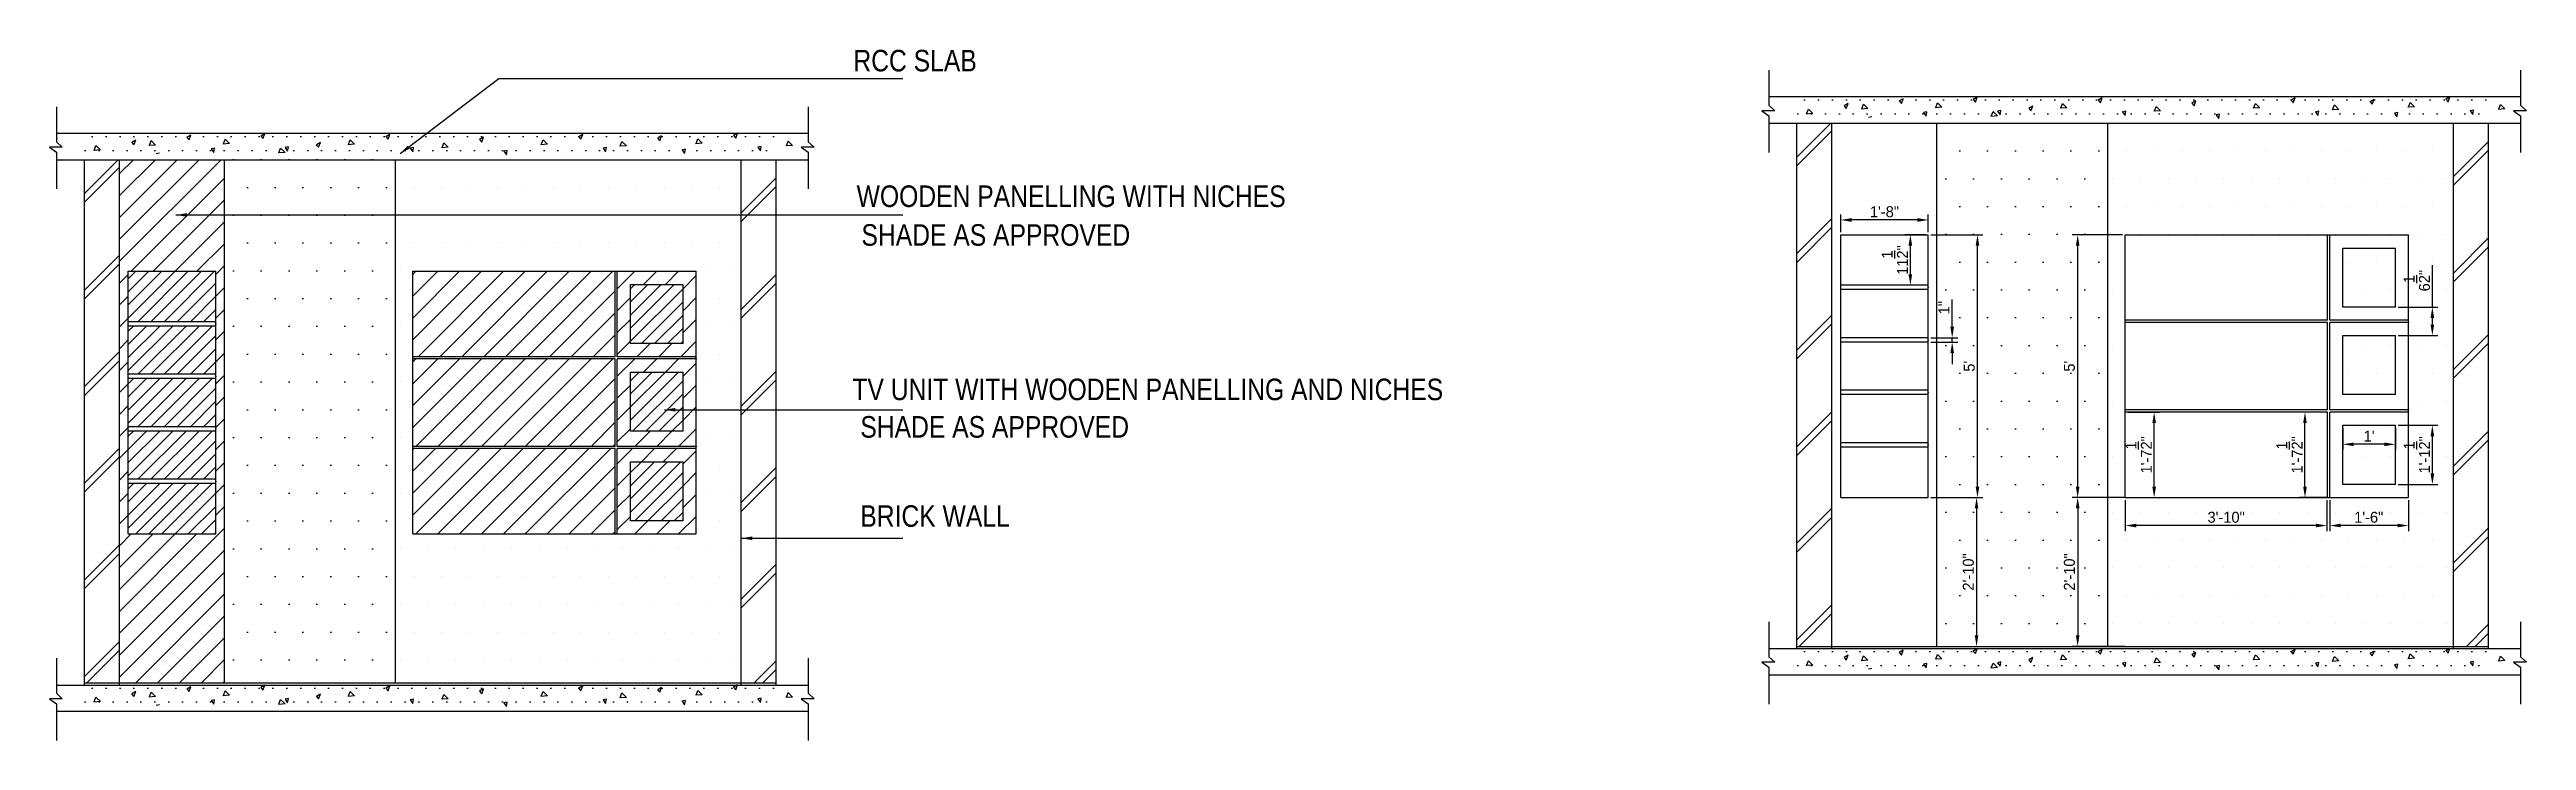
# Model space of a CAD drawing. Header units: millimetres. Extents: x 543 to 4497, y -1075 to 1315.
# Drawn here: x 3249 to 3815, y -617 to -460 of the extents above; entities that cross this region are included whole.
import ezdxf

# ---------------------------------------------------------------- set-up
doc = ezdxf.new("R2010")
doc.units = ezdxf.units.MM
doc.layers.add('TXT', color=7, linetype='Continuous', lineweight=25)
doc.styles.add('stylus BT', font='swissc.ttf')
doc.dimstyles.new('ISO-25', dxfattribs={"dimtxt": 2.5, "dimasz": 2.5, "dimexe": 1.25, "dimexo": 0.625, "dimtad": 1, "dimlunit": 4, "dimtxsty": 'Standard', "dimcen": 2.5, "dimadec": 0, "dimazin": 0, "dimtfac": 1, "dimtmove": 0, "dimatfit": 3, "dimfxl": 1, "dimarcsym": 0})
pattern_1 = [(45, (217.9866, -840.3016), (-2.5, 2.5), [])]

msp = doc.modelspace()

# ---------------------------------------------------------------- texts
at = {"layer": 'TXT', "style": 'stylus BT'}
for s, height, p in [('RCC SLAB', 4.9203, (3432.985, -464.561)), ('WOODEN PANELLING WITH NICHES', 4.92032, (3433.724, -495.535)), ('SHADE AS APPROVED', 4.92032, (3434.832, -504.385)), ('TV UNIT WITH WOODEN PANELLING AND NICHES', 4.92032, (3432.753, -539.666)), ('SHADE AS APPROVED', 4.92032, (3434.572, -548.227)), ('BRICK WALL', 4.9203, (3434.572, -568.59))]:
    msp.add_text(s, height=height, dxfattribs=at).set_placement(p)

# ---------------------------------------------------------------- blocks, each defined once
blk = doc.blocks.new('*D64')
at = {"color": 0, "lineweight": -2}
for p, q in [((3658.49, -501.28), (3658.49, -497.25)), ((3678.49, -501.28), (3678.49, -497.25)), ((3675.99, -498.5), (3660.99, -498.5))]:
    blk.add_line(p, q, dxfattribs=at)
for points in [[(3660.99, -498.08), (3660.99, -498.92), (3658.49, -498.5)], [(3675.99, -498.08), (3675.99, -498.92), (3678.49, -498.5)]]:
    blk.add_solid(points, dxfattribs=at)
at = {"layer": 'Defpoints', "color": 0, "lineweight": -2}
for p in [(3658.49, -498.5), (3658.49, -501.91), (3678.49, -501.91)]:
    blk.add_point(p, dxfattribs=at)
at = {"color": 0, "lineweight": -2, "insert": (3668.49, -496.63), "char_height": 2.5, "attachment_point": 5}
blk.add_mtext('1\'-8"', dxfattribs=at)
blk = doc.blocks.new('*D65')
at = {"color": 0, "lineweight": -2}
for p, q in [((3677.86, -501.91), (3673.15, -501.91)), ((3674.4, -510.91), (3674.4, -504.41)), ((3677.86, -513.41), (3673.15, -513.41))]:
    blk.add_line(p, q, dxfattribs=at)
for points in [[(3673.99, -504.41), (3674.82, -504.41), (3674.4, -501.91)], [(3673.99, -510.91), (3674.82, -510.91), (3674.4, -513.41)]]:
    blk.add_solid(points, dxfattribs=at)
at = {"layer": 'Defpoints', "color": 0, "lineweight": -2}
for p in [(3674.4, -501.91), (3678.49, -501.91), (3678.49, -513.41)]:
    blk.add_point(p, dxfattribs=at)
at = {"color": 0, "lineweight": -2, "insert": (3670.86, -507.66), "char_height": 2.5, "attachment_point": 5, "rotation": 90}
blk.add_mtext('11{\\H1.000000x;\\S1/2;}"', dxfattribs=at)
blk = doc.blocks.new('*D66')
at = {"color": 0, "lineweight": -2}
for p, q in [((3683.96, -522.91), (3683.96, -516.66)), ((3679.11, -525.41), (3685.21, -525.41)), ((3683.96, -526.41), (3683.96, -525.41)), ((3679.11, -526.41), (3685.21, -526.41)), ((3683.96, -528.91), (3683.96, -531.41))]:
    blk.add_line(p, q, dxfattribs=at)
for points in [[(3683.54, -522.91), (3684.38, -522.91), (3683.96, -525.41)], [(3683.54, -528.91), (3684.38, -528.91), (3683.96, -526.41)]]:
    blk.add_solid(points, dxfattribs=at)
at = {"layer": 'Defpoints', "color": 0, "lineweight": -2}
for p in [(3678.49, -525.41), (3683.96, -525.41), (3678.49, -526.41)]:
    blk.add_point(p, dxfattribs=at)
at = {"color": 0, "lineweight": -2, "insert": (3682.08, -518.53), "char_height": 2.5, "attachment_point": 5, "rotation": 90}
blk.add_mtext('1"', dxfattribs=at)
blk = doc.blocks.new('*D67')
at = {"color": 0, "lineweight": -2}
for p, q in [((3679.11, -501.91), (3690.98, -501.91)), ((3689.73, -559.41), (3689.73, -504.41)), ((3679.11, -561.91), (3690.98, -561.91))]:
    blk.add_line(p, q, dxfattribs=at)
for points in [[(3689.32, -504.41), (3690.15, -504.41), (3689.73, -501.91)], [(3689.32, -559.41), (3690.15, -559.41), (3689.73, -561.91)]]:
    blk.add_solid(points, dxfattribs=at)
at = {"layer": 'Defpoints', "color": 0, "lineweight": -2}
for p in [(3678.49, -501.91), (3689.73, -501.91), (3678.49, -561.91)]:
    blk.add_point(p, dxfattribs=at)
at = {"color": 0, "lineweight": -2, "insert": (3687.86, -531.91), "char_height": 2.5, "attachment_point": 5, "rotation": 90}
blk.add_mtext("5'", dxfattribs=at)
blk = doc.blocks.new('*D68')
at = {"color": 0, "lineweight": -2}
for p, q in [((3679.11, -561.91), (3690.78, -561.91)), ((3689.53, -564.41), (3689.53, -593.41)), ((3679.11, -595.91), (3690.78, -595.91))]:
    blk.add_line(p, q, dxfattribs=at)
for points in [[(3689.11, -564.41), (3689.94, -564.41), (3689.53, -561.91)], [(3689.11, -593.41), (3689.94, -593.41), (3689.53, -595.91)]]:
    blk.add_solid(points, dxfattribs=at)
at = {"layer": 'Defpoints', "color": 0, "lineweight": -2}
for p in [(3678.49, -561.91), (3678.49, -595.91), (3689.53, -595.91)]:
    blk.add_point(p, dxfattribs=at)
at = {"color": 0, "lineweight": -2, "insert": (3687.65, -578.91), "char_height": 2.5, "attachment_point": 5, "rotation": 90}
blk.add_mtext('2\'-10"', dxfattribs=at)
blk = doc.blocks.new('*D69')
at = {"color": 0, "lineweight": -2}
for p, q in [((3724.11, -542.41), (3731.34, -542.41)), ((3730.09, -559.41), (3730.09, -544.91)), ((3724.11, -561.91), (3731.34, -561.91))]:
    blk.add_line(p, q, dxfattribs=at)
for points in [[(3729.67, -544.91), (3730.51, -544.91), (3730.09, -542.41)], [(3729.67, -559.41), (3730.51, -559.41), (3730.09, -561.91)]]:
    blk.add_solid(points, dxfattribs=at)
at = {"layer": 'Defpoints', "color": 0, "lineweight": -2}
for p in [(3723.49, -542.41), (3730.09, -542.41), (3723.49, -561.91)]:
    blk.add_point(p, dxfattribs=at)
at = {"color": 0, "lineweight": -2, "insert": (3726.55, -552.16), "char_height": 2.5, "attachment_point": 5, "rotation": 90}
blk.add_mtext('1\'-7{\\H1.000000x;\\S1/2;}"', dxfattribs=at)
blk = doc.blocks.new('*D70')
at = {"color": 0, "lineweight": -2}
for p, q in [((3773.19, -546.03), (3773.19, -551)), ((3785.19, -546.03), (3785.19, -551)), ((3782.69, -549.75), (3775.69, -549.75))]:
    blk.add_line(p, q, dxfattribs=at)
for points in [[(3775.69, -549.34), (3775.69, -550.17), (3773.19, -549.75)], [(3782.69, -549.34), (3782.69, -550.17), (3785.19, -549.75)]]:
    blk.add_solid(points, dxfattribs=at)
at = {"layer": 'Defpoints', "color": 0, "lineweight": -2}
for p in [(3773.19, -545.41), (3785.19, -545.41), (3773.19, -549.75)]:
    blk.add_point(p, dxfattribs=at)
at = {"color": 0, "lineweight": -2, "insert": (3779.19, -547.88), "char_height": 2.5, "attachment_point": 5}
blk.add_mtext("1'", dxfattribs=at)
blk = doc.blocks.new('*D71')
at = {"color": 0, "lineweight": -2}
for p, q in [((3785.81, -545.41), (3794.88, -545.41)), ((3793.63, -556.41), (3793.63, -547.91)), ((3785.81, -558.91), (3794.88, -558.91))]:
    blk.add_line(p, q, dxfattribs=at)
for points in [[(3793.22, -547.91), (3794.05, -547.91), (3793.63, -545.41)], [(3793.22, -556.41), (3794.05, -556.41), (3793.63, -558.91)]]:
    blk.add_solid(points, dxfattribs=at)
at = {"layer": 'Defpoints', "color": 0, "lineweight": -2}
for p in [(3785.19, -545.41), (3793.63, -545.41), (3785.19, -558.91)]:
    blk.add_point(p, dxfattribs=at)
at = {"color": 0, "lineweight": -2, "insert": (3790.09, -552.16), "char_height": 2.5, "attachment_point": 5, "rotation": 90}
blk.add_mtext('1\'-1{\\H1.000000x;\\S1/2;}"', dxfattribs=at)
blk = doc.blocks.new('*D72')
at = {"color": 0, "lineweight": -2}
for p, q in [((3722.86, -501.91), (3711.37, -501.91)), ((3712.62, -559.41), (3712.62, -504.41)), ((3722.86, -561.91), (3711.37, -561.91))]:
    blk.add_line(p, q, dxfattribs=at)
for points in [[(3712.2, -504.41), (3713.04, -504.41), (3712.62, -501.91)], [(3712.2, -559.41), (3713.04, -559.41), (3712.62, -561.91)]]:
    blk.add_solid(points, dxfattribs=at)
at = {"layer": 'Defpoints', "color": 0, "lineweight": -2}
for p in [(3712.62, -501.91), (3723.49, -501.91), (3723.49, -561.91)]:
    blk.add_point(p, dxfattribs=at)
at = {"color": 0, "lineweight": -2, "insert": (3710.74, -531.91), "char_height": 2.5, "attachment_point": 5, "rotation": 90}
blk.add_mtext("5'", dxfattribs=at)
blk = doc.blocks.new('*D73')
at = {"color": 0, "lineweight": -2}
for p, q in [((3723.49, -561.91), (3711.37, -561.91)), ((3712.62, -564.41), (3712.62, -593.41)), ((3723.49, -595.91), (3711.37, -595.91))]:
    blk.add_line(p, q, dxfattribs=at)
for points in [[(3712.2, -564.41), (3713.04, -564.41), (3712.62, -561.91)], [(3712.2, -593.41), (3713.04, -593.41), (3712.62, -595.91)]]:
    blk.add_solid(points, dxfattribs=at)
at = {"layer": 'Defpoints', "color": 0, "lineweight": -2}
for p in [(3724.11, -561.91), (3712.62, -595.91), (3724.11, -595.91)]:
    blk.add_point(p, dxfattribs=at)
at = {"color": 0, "lineweight": -2, "insert": (3710.74, -578.91), "char_height": 2.5, "attachment_point": 5, "rotation": 90}
blk.add_mtext('2\'-10"', dxfattribs=at)
blk = doc.blocks.new('*D74')
at = {"color": 0, "lineweight": -2}
for p, q in [((3769.56, -542.41), (3763.29, -542.41)), ((3764.54, -559.41), (3764.54, -544.91)), ((3769.56, -561.91), (3763.29, -561.91))]:
    blk.add_line(p, q, dxfattribs=at)
for points in [[(3764.12, -544.91), (3764.96, -544.91), (3764.54, -542.41)], [(3764.12, -559.41), (3764.96, -559.41), (3764.54, -561.91)]]:
    blk.add_solid(points, dxfattribs=at)
at = {"layer": 'Defpoints', "color": 0, "lineweight": -2}
for p in [(3764.54, -542.41), (3770.19, -542.41), (3770.19, -561.91)]:
    blk.add_point(p, dxfattribs=at)
at = {"color": 0, "lineweight": -2, "insert": (3761, -552.16), "char_height": 2.5, "attachment_point": 5, "rotation": 90}
blk.add_mtext('1\'-7{\\H1.000000x;\\S1/2;}"', dxfattribs=at)
blk = doc.blocks.new('*D75')
at = {"color": 0, "lineweight": -2}
for p, q in [((3793.63, -518.41), (3793.63, -508.82)), ((3785.81, -518.41), (3794.88, -518.41)), ((3785.81, -524.91), (3794.88, -524.91)), ((3793.63, -522.41), (3793.63, -520.91))]:
    blk.add_line(p, q, dxfattribs=at)
for points in [[(3793.22, -520.91), (3794.05, -520.91), (3793.63, -518.41)], [(3793.22, -522.41), (3794.05, -522.41), (3793.63, -524.91)]]:
    blk.add_solid(points, dxfattribs=at)
at = {"layer": 'Defpoints', "color": 0, "lineweight": -2}
for p in [(3785.19, -518.41), (3793.63, -518.41), (3785.19, -524.91)]:
    blk.add_point(p, dxfattribs=at)
at = {"color": 0, "lineweight": -2, "insert": (3790.09, -512.36), "char_height": 2.5, "attachment_point": 5, "rotation": 90}
blk.add_mtext('6{\\H1.000000x;\\S1/2;}"', dxfattribs=at)
blk = doc.blocks.new('*D76')
at = {"color": 0, "lineweight": -2}
for p, q in [((3770.19, -562.53), (3770.19, -569.56)), ((3788.19, -562.53), (3788.19, -569.56)), ((3785.69, -568.31), (3772.69, -568.31))]:
    blk.add_line(p, q, dxfattribs=at)
for points in [[(3772.69, -567.89), (3772.69, -568.72), (3770.19, -568.31)], [(3785.69, -567.89), (3785.69, -568.72), (3788.19, -568.31)]]:
    blk.add_solid(points, dxfattribs=at)
at = {"layer": 'Defpoints', "color": 0, "lineweight": -2}
for p in [(3770.19, -561.91), (3788.19, -561.91), (3770.19, -568.31)]:
    blk.add_point(p, dxfattribs=at)
at = {"color": 0, "lineweight": -2, "insert": (3779.1, -566.43), "char_height": 2.5, "attachment_point": 5}
blk.add_mtext('1\'-6"', dxfattribs=at)
blk = doc.blocks.new('*D77')
at = {"color": 0, "lineweight": -2}
for p, q in [((3723.49, -562.53), (3723.49, -569.56)), ((3769.56, -562.53), (3769.56, -569.56)), ((3767.06, -568.31), (3725.99, -568.31))]:
    blk.add_line(p, q, dxfattribs=at)
for points in [[(3725.99, -567.89), (3725.99, -568.72), (3723.49, -568.31)], [(3767.06, -567.89), (3767.06, -568.72), (3769.56, -568.31)]]:
    blk.add_solid(points, dxfattribs=at)
at = {"layer": 'Defpoints', "color": 0, "lineweight": -2}
for p in [(3723.49, -561.91), (3769.56, -561.91), (3723.49, -568.31)]:
    blk.add_point(p, dxfattribs=at)
at = {"color": 0, "lineweight": -2, "insert": (3746.53, -566.43), "char_height": 2.5, "attachment_point": 5}
blk.add_mtext('3\'-10"', dxfattribs=at)

# ---------------------------------------------------------------- dimensions: what is measured, and where the dimension line sits
at = {"lineweight": -2}
for base, p1, p2, picture, middle in [((3658.489, -498.5), (3678.489, -501.906), (3658.489, -501.906), '*D64', (3668.489, -496.625)), ((3773.189, -549.753), (3785.189, -545.406), (3773.189, -545.406), '*D70', (3779.189, -547.878)), ((3723.488730373, -568.306265164), (3769.563730373, -561.906071871), (3723.488730373, -561.906071871), '*D77', (3746.526230373, -566.431265164))]:
    dim = msp.add_linear_dim(base=base, p1=p1, p2=p2, dimstyle='ISO-25', dxfattribs=at)
    dim.commit()
    dim.dimension.update_dxf_attribs({"geometry": picture, "text_midpoint": middle})
for base, p1, p2, picture, middle in [((3674.403, -501.906), (3678.489, -513.406), (3678.489, -501.906), '*D65', (3670.862, -507.656)), ((3689.735, -501.906), (3678.489, -561.906), (3678.489, -501.906), '*D67', (3687.86, -531.906)), ((3712.619, -501.906), (3723.489, -561.906), (3723.489, -501.906), '*D72', (3710.744, -531.906)), ((3793.633, -518.406), (3785.189, -524.906), (3785.189, -518.406), '*D75', (3790.091, -512.364)), ((3683.959, -525.406), (3678.489, -526.406), (3678.489, -525.406), '*D66', (3682.084, -518.531)), ((3730.092, -542.406), (3723.489, -561.906), (3723.489, -542.406), '*D69', (3726.55, -552.156)), ((3764.54, -542.406), (3770.189, -561.906), (3770.189, -542.406), '*D74', (3760.999, -552.156)), ((3793.633, -545.406), (3785.189, -558.906), (3785.189, -545.406), '*D71', (3790.091, -552.156)), ((3689.526, -595.906), (3678.489, -561.906), (3678.489, -595.906), '*D68', (3687.651, -578.906)), ((3712.619, -595.906), (3724.114, -561.906), (3724.114, -595.906), '*D73', (3710.744, -578.906))]:
    dim = msp.add_linear_dim(base=base, p1=p1, p2=p2, angle=90, dimstyle='ISO-25', dxfattribs=at)
    dim.commit()
    dim.dimension.update_dxf_attribs({"geometry": picture, "text_midpoint": middle})
dim = msp.add_linear_dim(base=(3770.189, -568.306), p1=(3788.189, -561.906), p2=(3770.189, -561.906), dimstyle='ISO-25', dxfattribs=at)
dim.commit()
dim.dimension.update_dxf_attribs({"geometry": '*D76', "text_midpoint": (3779.098, -568.306), "dimtype": 160})

# ---------------------------------------------------------------- hatches: boundary and pattern name
at = {"lineweight": -2}
h = msp.add_hatch(dxfattribs=at)
h.set_pattern_fill('DOTS', color=256, scale=2, style=0)
h.set_pattern_definition([(0, (391.1214, 8.3294), (1.5875, 3.175), [0, -3.175])])
h.paths.add_polyline_path([(3806.489, -470.406), (3797.64, -470.406), (3797.23, -471.485), (3796.741, -470.911), (3797.604, -470.406), (3648.489, -470.406), (3648.489, -476.406), (3806.489, -476.406)])
h.paths.add_polyline_path([(3738.714, -471.827), (3739.624, -471.295), (3739.204, -472.401)], flags=16)
h.paths.add_polyline_path([(3731.558, -473.558), (3730.143, -473.67), (3730.555, -472.557)], flags=16)
h.paths.add_polyline_path([(3745.038, -474.304), (3744.837, -475.287), (3744.272, -474.457)], flags=16)
h.paths.add_polyline_path([(3723.643, -473.625), (3723.442, -474.608), (3722.877, -473.778)], flags=16)
h.paths.add_polyline_path([(3752.802, -472.992), (3753.215, -471.879), (3754.217, -472.88)], flags=16)
h.paths.add_polyline_path([(3718.229, -470.616), (3717.809, -471.721), (3717.319, -471.148)], flags=16)
h.paths.add_polyline_path([(3761.374, -471.149), (3762.284, -470.617), (3761.863, -471.723)], flags=16)
h.paths.add_polyline_path([(3710.163, -472.879), (3708.748, -472.99), (3709.16, -471.878)], flags=16)
h.paths.add_polyline_path([(3767.698, -473.626), (3767.497, -474.609), (3766.931, -473.779)], flags=16)
h.paths.add_polyline_path([(3702.361, -472.472), (3701.94, -473.578), (3701.451, -473.004)], flags=16)
h.paths.add_polyline_path([(3770.831, -473.342), (3771.244, -472.229), (3772.246, -473.23)], flags=16)
h.paths.add_polyline_path([(3695.085, -473.479), (3694.884, -474.462), (3694.318, -473.632)], flags=16)
h.paths.add_polyline_path([(3694.294, -474.735), (3692.879, -474.846), (3693.292, -473.734)], flags=16)
h.paths.add_polyline_path([(3779.403, -471.499), (3780.313, -470.967), (3779.892, -472.073)], flags=16)
h.paths.add_polyline_path([(3689.671, -470.47), (3689.25, -471.575), (3688.761, -471.002)], flags=16)
h.paths.add_polyline_path([(3785.726, -473.976), (3785.525, -474.96), (3784.96, -474.129)], flags=16)
h.paths.add_polyline_path([(3788.169, -472.753), (3788.582, -471.641), (3789.584, -472.642)], flags=16)
h.paths.add_polyline_path([(3681.604, -472.733), (3680.189, -472.844), (3680.602, -471.732)], flags=16)
h.paths.add_polyline_path([(3678.192, -473.802), (3677.991, -474.785), (3677.426, -473.955)], flags=16)
h.paths.add_polyline_path([(3672.778, -470.793), (3672.358, -471.899), (3671.868, -471.325)], flags=16)
h.paths.add_polyline_path([(3803.064, -473.388), (3802.864, -474.371), (3802.298, -473.541)], flags=16)
h.paths.add_polyline_path([(3664.712, -473.056), (3663.297, -473.167), (3663.709, -472.055)], flags=16)
h.paths.add_polyline_path([(3660.18, -471.923), (3659.759, -473.029), (3659.27, -472.455)], flags=16)
h.paths.add_polyline_path([(3652.113, -474.186), (3650.698, -474.298), (3651.111, -473.185)], flags=16)
h = msp.add_hatch()
h.set_pattern_fill('DOTS', color=256, scale=4, style=0)
h.set_pattern_definition([(0, (609.108, -831.972), (3.175, 6.35), [0, -6.35])])
h.paths.add_polyline_path([(3719.489, -470.406), (3680.489, -470.406), (3680.489, -595.906), (3719.489, -595.906)])
h = msp.add_hatch(dxfattribs=at)
h.set_pattern_fill('DOTS', color=256, scale=2, style=0)
h.paths.add_polyline_path([(3415.367, -478.735), (3406.519, -478.735), (3406.109, -479.814), (3405.619, -479.24), (3406.483, -478.735), (3257.367, -478.735), (3257.367, -484.735), (3415.367, -484.735)])
h.paths.add_polyline_path([(3347.593, -480.156), (3348.503, -479.624), (3348.082, -480.73)], flags=16)
h.paths.add_polyline_path([(3340.436, -481.887), (3339.021, -481.999), (3339.434, -480.886)], flags=16)
h.paths.add_polyline_path([(3353.917, -482.634), (3353.716, -483.617), (3353.15, -482.787)], flags=16)
h.paths.add_polyline_path([(3332.522, -481.954), (3332.321, -482.937), (3331.755, -482.107)], flags=16)
h.paths.add_polyline_path([(3361.681, -481.321), (3362.094, -480.208), (3363.096, -481.209)], flags=16)
h.paths.add_polyline_path([(3327.108, -478.945), (3326.687, -480.051), (3326.198, -479.477)], flags=16)
h.paths.add_polyline_path([(3370.252, -479.478), (3371.162, -478.946), (3370.742, -480.052)], flags=16)
h.paths.add_polyline_path([(3319.041, -481.208), (3317.626, -481.32), (3318.039, -480.207)], flags=16)
h.paths.add_polyline_path([(3376.576, -481.955), (3376.375, -482.939), (3375.81, -482.109)], flags=16)
h.paths.add_polyline_path([(3311.239, -480.801), (3310.819, -481.907), (3310.329, -481.333)], flags=16)
h.paths.add_polyline_path([(3379.71, -481.671), (3380.122, -480.559), (3381.125, -481.56)], flags=16)
h.paths.add_polyline_path([(3303.963, -481.808), (3303.762, -482.791), (3303.197, -481.961)], flags=16)
h.paths.add_polyline_path([(3303.173, -483.064), (3301.758, -483.176), (3302.17, -482.063)], flags=16)
h.paths.add_polyline_path([(3388.281, -479.829), (3389.191, -479.297), (3388.771, -480.402)], flags=16)
h.paths.add_polyline_path([(3298.55, -478.799), (3298.129, -479.905), (3297.64, -479.331)], flags=16)
h.paths.add_polyline_path([(3394.605, -482.306), (3394.404, -483.289), (3393.839, -482.459)], flags=16)
h.paths.add_polyline_path([(3397.048, -481.083), (3397.461, -479.97), (3398.463, -480.971)], flags=16)
h.paths.add_polyline_path([(3290.483, -481.062), (3289.068, -481.173), (3289.481, -480.061)], flags=16)
h.paths.add_polyline_path([(3287.071, -482.131), (3286.87, -483.115), (3286.304, -482.284)], flags=16)
h.paths.add_polyline_path([(3281.657, -479.122), (3281.236, -480.228), (3280.747, -479.654)], flags=16)
h.paths.add_polyline_path([(3411.943, -481.717), (3411.742, -482.701), (3411.177, -481.87)], flags=16)
h.paths.add_polyline_path([(3273.59, -481.385), (3272.175, -481.497), (3272.588, -480.384)], flags=16)
h.paths.add_polyline_path([(3269.058, -480.253), (3268.638, -481.358), (3268.148, -480.785)], flags=16)
h.paths.add_polyline_path([(3260.992, -482.516), (3259.577, -482.627), (3259.989, -481.515)], flags=16)
h = msp.add_hatch()
h.set_pattern_fill('DOTS', color=256, scale=4, style=0)
h.set_pattern_definition([(0, (217.9866, -840.3016), (3.175, 6.35), [0, -6.35])])
h.paths.add_polyline_path([(3328.367, -478.735), (3289.367, -478.735), (3289.367, -604.235), (3328.367, -604.235)])
h = msp.add_hatch()
h.set_pattern_fill('JIS_WOOD', color=256, scale=5, style=0)
h.set_pattern_definition(pattern_1)
h.paths.add_polyline_path([(3267.367, -570.235), (3267.367, -510.235), (3287.367, -510.235), (3287.367, -570.235)], flags=16)
h.paths.add_polyline_path([(3289.367, -484.735), (3265.367, -484.735), (3265.367, -604.235), (3289.367, -604.235)])
h = msp.add_hatch()
h.set_pattern_fill('JIS_WOOD', color=256, scale=3, style=0)
h.set_pattern_definition([(45, (217.9866, -840.3016), (-1.5, 1.5), [])])
h.paths.add_polyline_path([(3394.067, -553.735), (3382.067, -553.735), (3382.067, -567.235), (3394.067, -567.235)])
h.paths.add_polyline_path([(3394.067, -533.235), (3382.067, -533.235), (3382.067, -546.735), (3394.067, -546.735)])
h.paths.add_polyline_path([(3394.067, -513.235), (3382.067, -513.235), (3382.067, -526.735), (3394.067, -526.735)])
h.paths.add_polyline_path([(3287.367, -558.735), (3267.367, -558.735), (3267.367, -570.235), (3287.367, -570.235)])
h.paths.add_polyline_path([(3287.367, -546.735), (3267.367, -546.735), (3267.367, -557.735), (3287.367, -557.735)])
h.paths.add_polyline_path([(3287.367, -534.735), (3267.367, -534.735), (3267.367, -545.735), (3287.367, -545.735)])
h.paths.add_polyline_path([(3287.367, -522.735), (3267.367, -522.735), (3267.367, -533.735), (3287.367, -533.735)])
h.paths.add_polyline_path([(3287.367, -510.235), (3267.367, -510.235), (3267.367, -521.735), (3287.367, -521.735)])
h = msp.add_hatch()
h.set_pattern_fill('JIS_WOOD', color=256, scale=5, style=0)
h.set_pattern_definition(pattern_1)
h.paths.add_polyline_path([(3332.367, -550.735), (3332.367, -570.235), (3378.567, -570.235), (3378.567, -550.735)])
h.paths.add_polyline_path([(3378.567, -550.235), (3378.567, -530.235), (3332.367, -530.235), (3332.367, -550.235)])
h.paths.add_polyline_path([(3332.367, -510.235), (3332.367, -529.735), (3378.567, -529.735), (3378.567, -510.235)])
h.paths.add_polyline_path([(3379.067, -550.235), (3397.067, -550.235), (3397.067, -530.235), (3379.067, -530.235)])
h.paths.add_polyline_path([(3382.067, -546.735), (3394.067, -546.735), (3394.067, -533.235), (3382.067, -533.235)], flags=16)
h.paths.add_polyline_path([(3379.067, -570.235), (3397.067, -570.235), (3397.067, -550.735), (3379.067, -550.735)])
h.paths.add_polyline_path([(3382.067, -553.735), (3394.067, -553.735), (3394.067, -567.235), (3382.067, -567.235)], flags=16)
h.paths.add_polyline_path([(3397.067, -529.735), (3397.067, -510.235), (3379.067, -510.235), (3379.067, -529.735)])
h.paths.add_polyline_path([(3382.067, -526.735), (3382.067, -513.235), (3394.067, -513.235), (3394.067, -526.735)], flags=16)
h = msp.add_hatch(dxfattribs=at)
h.set_pattern_fill('DOTS', color=256, scale=2, style=0)
h.set_pattern_definition([(0, (391.1214, -117.6706), (1.5875, 3.175), [0, -3.175])])
h.paths.add_polyline_path([(3806.489, -596.406), (3797.64, -596.406), (3797.23, -597.485), (3796.741, -596.911), (3797.604, -596.406), (3648.489, -596.406), (3648.489, -602.406), (3806.489, -602.406)])
h.paths.add_polyline_path([(3738.714, -597.827), (3739.624, -597.295), (3739.204, -598.401)], flags=16)
h.paths.add_polyline_path([(3731.558, -599.558), (3730.143, -599.67), (3730.555, -598.557)], flags=16)
h.paths.add_polyline_path([(3745.038, -600.304), (3744.837, -601.287), (3744.272, -600.457)], flags=16)
h.paths.add_polyline_path([(3723.643, -599.625), (3723.442, -600.608), (3722.877, -599.778)], flags=16)
h.paths.add_polyline_path([(3752.802, -598.992), (3753.215, -597.879), (3754.217, -598.88)], flags=16)
h.paths.add_polyline_path([(3718.229, -596.616), (3717.809, -597.721), (3717.319, -597.148)], flags=16)
h.paths.add_polyline_path([(3761.374, -597.149), (3762.284, -596.617), (3761.863, -597.723)], flags=16)
h.paths.add_polyline_path([(3710.163, -598.879), (3708.748, -598.99), (3709.16, -597.878)], flags=16)
h.paths.add_polyline_path([(3767.698, -599.626), (3767.497, -600.609), (3766.931, -599.779)], flags=16)
h.paths.add_polyline_path([(3702.361, -598.472), (3701.94, -599.578), (3701.451, -599.004)], flags=16)
h.paths.add_polyline_path([(3770.831, -599.342), (3771.244, -598.229), (3772.246, -599.23)], flags=16)
h.paths.add_polyline_path([(3695.085, -599.479), (3694.884, -600.462), (3694.318, -599.632)], flags=16)
h.paths.add_polyline_path([(3694.294, -600.735), (3692.879, -600.846), (3693.292, -599.734)], flags=16)
h.paths.add_polyline_path([(3779.403, -597.499), (3780.313, -596.967), (3779.892, -598.073)], flags=16)
h.paths.add_polyline_path([(3689.671, -596.47), (3689.25, -597.575), (3688.761, -597.002)], flags=16)
h.paths.add_polyline_path([(3785.726, -599.976), (3785.525, -600.96), (3784.96, -600.129)], flags=16)
h.paths.add_polyline_path([(3788.169, -598.753), (3788.582, -597.641), (3789.584, -598.642)], flags=16)
h.paths.add_polyline_path([(3681.604, -598.733), (3680.189, -598.844), (3680.602, -597.732)], flags=16)
h.paths.add_polyline_path([(3678.192, -599.802), (3677.991, -600.785), (3677.426, -599.955)], flags=16)
h.paths.add_polyline_path([(3672.778, -596.793), (3672.358, -597.899), (3671.868, -597.325)], flags=16)
h.paths.add_polyline_path([(3803.064, -599.388), (3802.864, -600.371), (3802.298, -599.541)], flags=16)
h.paths.add_polyline_path([(3664.712, -599.056), (3663.297, -599.167), (3663.709, -598.055)], flags=16)
h.paths.add_polyline_path([(3660.18, -597.923), (3659.759, -599.029), (3659.27, -598.455)], flags=16)
h.paths.add_polyline_path([(3652.113, -600.186), (3650.698, -600.298), (3651.111, -599.185)], flags=16)
h = msp.add_hatch(dxfattribs=at)
h.set_pattern_fill('DOTS', color=256, scale=2, style=0)
h.set_pattern_definition([(0, (0, -126), (1.5875, 3.175), [0, -3.175])])
h.paths.add_polyline_path([(3415.367, -604.735), (3406.519, -604.735), (3406.109, -605.814), (3405.619, -605.24), (3406.483, -604.735), (3257.367, -604.735), (3257.367, -610.735), (3415.367, -610.735)])
h.paths.add_polyline_path([(3347.593, -606.156), (3348.503, -605.624), (3348.082, -606.73)], flags=16)
h.paths.add_polyline_path([(3340.436, -607.887), (3339.021, -607.999), (3339.434, -606.886)], flags=16)
h.paths.add_polyline_path([(3353.917, -608.634), (3353.716, -609.617), (3353.15, -608.787)], flags=16)
h.paths.add_polyline_path([(3332.522, -607.954), (3332.321, -608.937), (3331.755, -608.107)], flags=16)
h.paths.add_polyline_path([(3361.681, -607.321), (3362.094, -606.208), (3363.096, -607.209)], flags=16)
h.paths.add_polyline_path([(3327.108, -604.945), (3326.687, -606.051), (3326.198, -605.477)], flags=16)
h.paths.add_polyline_path([(3370.252, -605.478), (3371.162, -604.946), (3370.742, -606.052)], flags=16)
h.paths.add_polyline_path([(3319.041, -607.208), (3317.626, -607.32), (3318.039, -606.207)], flags=16)
h.paths.add_polyline_path([(3376.576, -607.955), (3376.375, -608.939), (3375.81, -608.109)], flags=16)
h.paths.add_polyline_path([(3311.239, -606.801), (3310.819, -607.907), (3310.329, -607.333)], flags=16)
h.paths.add_polyline_path([(3379.71, -607.671), (3380.122, -606.559), (3381.125, -607.56)], flags=16)
h.paths.add_polyline_path([(3303.963, -607.808), (3303.762, -608.791), (3303.197, -607.961)], flags=16)
h.paths.add_polyline_path([(3303.173, -609.064), (3301.758, -609.176), (3302.17, -608.063)], flags=16)
h.paths.add_polyline_path([(3388.281, -605.829), (3389.191, -605.297), (3388.771, -606.402)], flags=16)
h.paths.add_polyline_path([(3298.55, -604.799), (3298.129, -605.905), (3297.64, -605.331)], flags=16)
h.paths.add_polyline_path([(3394.605, -608.306), (3394.404, -609.289), (3393.839, -608.459)], flags=16)
h.paths.add_polyline_path([(3397.048, -607.083), (3397.461, -605.97), (3398.463, -606.971)], flags=16)
h.paths.add_polyline_path([(3290.483, -607.062), (3289.068, -607.173), (3289.481, -606.061)], flags=16)
h.paths.add_polyline_path([(3287.071, -608.131), (3286.87, -609.115), (3286.304, -608.284)], flags=16)
h.paths.add_polyline_path([(3281.657, -605.122), (3281.236, -606.228), (3280.747, -605.654)], flags=16)
h.paths.add_polyline_path([(3411.943, -607.717), (3411.742, -608.701), (3411.177, -607.87)], flags=16)
h.paths.add_polyline_path([(3273.59, -607.385), (3272.175, -607.497), (3272.588, -606.384)], flags=16)
h.paths.add_polyline_path([(3269.058, -606.253), (3268.638, -607.358), (3268.148, -606.785)], flags=16)
h.paths.add_polyline_path([(3260.992, -608.516), (3259.577, -608.627), (3259.989, -607.515)], flags=16)

# ---------------------------------------------------------------- linework, layer by layer
for p, q in [((3642.063, -464.307), (3642.063, -472.285)), ((3813.766, -464.307), (3813.766, -472.285)), ((3250.941, -472.636), (3250.941, -480.615)), ((3422.645, -472.636), (3422.645, -480.615)), ((3643.423, -473.548), (3640.5, -473.548)), ((3640.5, -473.548), (3642.063, -474.694)), ((3813.766, -470.406), (3642.063, -470.406)), ((3642.063, -472.285), (3643.423, -473.548)), ((3642.063, -474.694), (3642.063, -483.076)), ((3652.113, -474.186), (3650.59, -474.306)), ((3650.71, -474.266), (3651.111, -473.185)), ((3651.111, -473.185), (3652.113, -474.186)), ((3659.25, -472.432), (3659.759, -473.029)), ((3660.18, -471.923), (3659.272, -472.454)), ((3659.759, -473.029), (3660.18, -471.923)), ((3664.712, -473.056), (3663.188, -473.176)), ((3663.308, -473.136), (3663.709, -472.055)), ((3663.709, -472.055), (3664.712, -473.056)), ((3665.593, -474.932), (3664.823, -475.086)), ((3671.848, -471.301), (3672.358, -471.899)), ((3672.778, -470.793), (3671.87, -471.324)), ((3672.358, -471.899), (3672.778, -470.793)), ((3678.192, -473.802), (3677.422, -473.956)), ((3677.428, -473.959), (3677.991, -474.785)), ((3677.991, -474.785), (3678.192, -473.802)), ((3681.604, -472.733), (3680.081, -472.853)), ((3680.201, -472.813), (3680.602, -471.732)), ((3680.602, -471.732), (3681.604, -472.733)), ((3688.741, -470.978), (3689.25, -471.575)), ((3689.671, -470.47), (3688.763, -471)), ((3689.25, -471.575), (3689.671, -470.47)), ((3694.294, -474.735), (3692.77, -474.855)), ((3692.891, -474.815), (3693.292, -473.734)), ((3693.292, -473.734), (3694.294, -474.735)), ((3695.085, -473.479), (3694.314, -473.632)), ((3694.321, -473.636), (3694.884, -474.462)), ((3694.884, -474.462), (3695.085, -473.479)), ((3701.431, -472.98), (3701.94, -473.578)), ((3702.361, -472.472), (3701.453, -473.003)), ((3701.94, -473.578), (3702.361, -472.472)), ((3710.163, -472.879), (3708.639, -472.999)), ((3708.759, -472.959), (3709.16, -471.878)), ((3709.16, -471.878), (3710.163, -472.879)), ((3717.299, -471.124), (3717.809, -471.721)), ((3718.229, -470.616), (3717.321, -471.146)), ((3717.809, -471.721), (3718.229, -470.616)), ((3723.643, -473.625), (3722.873, -473.779)), ((3722.88, -473.782), (3723.442, -474.608)), ((3723.442, -474.608), (3723.643, -473.625)), ((3731.558, -473.558), (3730.034, -473.678)), ((3730.154, -473.638), (3730.555, -472.557)), ((3730.555, -472.557), (3731.558, -473.558)), ((3738.694, -471.804), (3739.204, -472.401)), ((3739.624, -471.295), (3738.716, -471.826)), ((3739.204, -472.401), (3739.624, -471.295)), ((3745.038, -474.304), (3744.268, -474.458)), ((3744.275, -474.461), (3744.837, -475.287)), ((3744.837, -475.287), (3745.038, -474.304)), ((3754.217, -472.88), (3752.694, -473)), ((3752.814, -472.96), (3753.215, -471.879)), ((3753.215, -471.879), (3754.217, -472.88)), ((3761.354, -471.126), (3761.863, -471.723)), ((3762.284, -470.617), (3761.376, -471.148)), ((3761.863, -471.723), (3762.284, -470.617)), ((3767.698, -473.626), (3766.927, -473.78)), ((3766.934, -473.783), (3767.497, -474.609)), ((3767.497, -474.609), (3767.698, -473.626)), ((3772.246, -473.23), (3770.723, -473.35)), ((3770.843, -473.31), (3771.244, -472.229)), ((3771.244, -472.229), (3772.246, -473.23)), ((3779.383, -471.476), (3779.892, -472.073)), ((3780.313, -470.967), (3779.405, -471.498)), ((3779.892, -472.073), (3780.313, -470.967)), ((3785.726, -473.976), (3784.956, -474.13)), ((3784.963, -474.134), (3785.525, -474.96)), ((3785.525, -474.96), (3785.726, -473.976)), ((3789.584, -472.642), (3788.061, -472.762)), ((3788.181, -472.722), (3788.582, -471.641)), ((3788.582, -471.641), (3789.584, -472.642)), ((3796.721, -470.887), (3797.23, -471.485)), ((3797.651, -470.379), (3796.743, -470.91)), ((3797.23, -471.485), (3797.651, -470.379)), ((3803.064, -473.388), (3802.294, -473.542)), ((3802.301, -473.545), (3802.864, -474.371)), ((3802.864, -474.371), (3803.064, -473.388)), ((3810.205, -473.146), (3808.681, -473.266)), ((3808.802, -473.226), (3809.203, -472.145)), ((3809.203, -472.145), (3810.205, -473.146)), ((3815.126, -473.548), (3812.204, -473.548)), ((3812.204, -473.548), (3813.766, -474.694)), ((3813.766, -472.285), (3815.126, -473.548)), ((3813.766, -474.694), (3813.766, -483.076)), ((3422.645, -478.735), (3250.941, -478.735)), ((3250.941, -480.615), (3252.301, -481.877)), ((3268.128, -480.761), (3268.638, -481.358)), ((3269.058, -480.253), (3268.151, -480.783)), ((3268.638, -481.358), (3269.058, -480.253)), ((3272.187, -481.465), (3272.588, -480.384)), ((3272.588, -480.384), (3273.59, -481.385)), ((3280.727, -479.631), (3281.236, -480.228)), ((3281.657, -479.122), (3280.749, -479.653)), ((3281.236, -480.228), (3281.657, -479.122)), ((3289.08, -481.142), (3289.481, -480.061)), ((3289.481, -480.061), (3290.483, -481.062)), ((3297.62, -479.308), (3298.129, -479.905)), ((3298.55, -478.799), (3297.642, -479.33)), ((3298.129, -479.905), (3298.55, -478.799)), ((3311.239, -480.801), (3310.331, -481.332)), ((3310.819, -481.907), (3311.239, -480.801)), ((3317.638, -481.288), (3318.039, -480.207)), ((3318.039, -480.207), (3319.041, -481.208)), ((3326.178, -479.454), (3326.687, -480.051)), ((3327.108, -478.945), (3326.2, -479.476)), ((3326.687, -480.051), (3327.108, -478.945)), ((3347.573, -480.133), (3348.082, -480.73)), ((3348.503, -479.624), (3347.595, -480.155)), ((3348.082, -480.73), (3348.503, -479.624)), ((3361.693, -481.289), (3362.094, -480.208)), ((3362.094, -480.208), (3363.096, -481.209)), ((3370.233, -479.455), (3370.742, -480.052)), ((3371.162, -478.946), (3370.255, -479.477)), ((3370.742, -480.052), (3371.162, -478.946)), ((3379.721, -481.64), (3380.122, -480.559)), ((3380.122, -480.559), (3381.125, -481.56)), ((3388.261, -479.805), (3388.771, -480.402)), ((3389.191, -479.297), (3388.283, -479.827)), ((3388.771, -480.402), (3389.191, -479.297)), ((3397.06, -481.051), (3397.461, -479.97)), ((3397.461, -479.97), (3398.463, -480.971)), ((3405.599, -479.217), (3406.109, -479.814)), ((3406.529, -478.708), (3405.622, -479.239)), ((3406.109, -479.814), (3406.529, -478.708)), ((3417.68, -481.556), (3418.081, -480.475)), ((3418.081, -480.475), (3419.084, -481.476)), ((3422.645, -480.615), (3424.005, -481.877)), ((3642.063, -476.406), (3813.766, -476.406)), ((3648.489, -484.123), (3656.205, -476.406)), ((3648.489, -596.406), (3648.489, -476.406)), ((3648.489, -486.123), (3656.489, -478.123)), ((3656.489, -596.406), (3656.489, -476.406)), ((3680.489, -595.906), (3680.489, -476.406)), ((3719.489, -595.906), (3719.489, -476.406)), ((3720.608, -476.372), (3720.608, -476.372)), ((3726.958, -476.372), (3726.958, -476.372)), ((3733.308, -476.372), (3733.308, -476.372)), ((3739.658, -476.372), (3739.658, -476.372)), ((3746.008, -476.372), (3746.008, -476.372)), ((3752.358, -476.372), (3752.358, -476.372)), ((3758.708, -476.372), (3758.708, -476.372)), ((3765.058, -476.372), (3765.058, -476.372)), ((3771.408, -476.372), (3771.408, -476.372)), ((3777.758, -476.372), (3777.758, -476.372)), ((3784.108, -476.372), (3784.108, -476.372)), ((3790.458, -476.372), (3790.458, -476.372)), ((3796.808, -476.372), (3796.808, -476.372)), ((3798.489, -596.406), (3798.489, -476.406)), ((3798.489, -488.555), (3806.489, -480.555)), ((3806.489, -596.406), (3806.489, -476.406)), ((3252.301, -481.877), (3249.379, -481.877)), ((3249.379, -481.877), (3250.941, -483.024)), ((3250.941, -483.024), (3250.941, -491.405)), ((3250.941, -484.735), (3422.645, -484.735)), ((3257.367, -604.735), (3257.367, -484.735)), ((3257.367, -492.452), (3265.084, -484.735)), ((3257.367, -494.452), (3265.367, -486.452)), ((3260.992, -482.516), (3259.468, -482.636)), ((3259.589, -482.596), (3259.989, -481.515)), ((3259.989, -481.515), (3260.992, -482.516)), ((3265.367, -604.735), (3265.367, -484.735)), ((3273.59, -481.385), (3272.067, -481.505)), ((3274.472, -483.262), (3273.702, -483.416)), ((3287.071, -482.131), (3286.3, -482.285)), ((3286.307, -482.289), (3286.87, -483.115)), ((3286.87, -483.115), (3287.071, -482.131)), ((3290.483, -481.062), (3288.959, -481.182)), ((3289.367, -604.235), (3289.367, -484.735)), ((3303.173, -483.064), (3301.649, -483.184)), ((3301.769, -483.144), (3302.17, -482.063)), ((3302.17, -482.063), (3303.173, -483.064)), ((3303.963, -481.808), (3303.193, -481.962)), ((3303.2, -481.965), (3303.762, -482.791)), ((3303.762, -482.791), (3303.963, -481.808)), ((3310.309, -481.31), (3310.819, -481.907)), ((3319.041, -481.208), (3317.518, -481.328)), ((3328.367, -604.235), (3328.367, -484.735)), ((3329.487, -484.702), (3329.487, -484.702)), ((3332.522, -481.954), (3331.751, -482.108)), ((3331.758, -482.111), (3332.321, -482.937)), ((3332.321, -482.937), (3332.522, -481.954)), ((3335.837, -484.702), (3335.837, -484.702)), ((3340.436, -481.887), (3338.913, -482.008)), ((3339.033, -481.967), (3339.434, -480.886)), ((3339.434, -480.886), (3340.436, -481.887)), ((3342.187, -484.702), (3342.187, -484.702)), ((3348.537, -484.702), (3348.537, -484.702)), ((3353.917, -482.634), (3353.146, -482.787)), ((3353.153, -482.791), (3353.716, -483.617)), ((3353.716, -483.617), (3353.917, -482.634)), ((3354.887, -484.702), (3354.887, -484.702)), ((3361.237, -484.702), (3361.237, -484.702)), ((3363.096, -481.209), (3361.572, -481.329)), ((3367.587, -484.702), (3367.587, -484.702)), ((3373.937, -484.702), (3373.937, -484.702)), ((3376.576, -481.955), (3375.806, -482.109)), ((3375.813, -482.113), (3376.375, -482.939)), ((3376.375, -482.939), (3376.576, -481.955)), ((3381.125, -481.56), (3379.601, -481.68)), ((3380.287, -484.702), (3380.287, -484.702)), ((3386.637, -484.702), (3386.637, -484.702)), ((3392.987, -484.702), (3392.987, -484.702)), ((3394.605, -482.306), (3393.835, -482.46)), ((3393.841, -482.463), (3394.404, -483.289)), ((3394.404, -483.289), (3394.605, -482.306)), ((3398.463, -480.971), (3396.939, -481.091)), ((3399.337, -484.702), (3399.337, -484.702)), ((3405.687, -484.702), (3405.687, -484.702)), ((3407.367, -604.735), (3407.367, -484.735)), ((3411.943, -481.717), (3411.173, -481.871)), ((3411.18, -481.874), (3411.742, -482.701)), ((3411.742, -482.701), (3411.943, -481.717)), ((3415.367, -604.735), (3415.367, -484.735)), ((3419.084, -481.476), (3417.56, -481.596)), ((3424.005, -481.877), (3421.083, -481.877)), ((3421.083, -481.877), (3422.645, -483.024)), ((3422.645, -483.024), (3422.645, -491.405)), ((3723.783, -482.722), (3723.783, -482.722)), ((3730.133, -482.722), (3730.133, -482.722)), ((3736.483, -482.722), (3736.483, -482.722)), ((3742.833, -482.722), (3742.833, -482.722)), ((3749.183, -482.722), (3749.183, -482.722)), ((3755.533, -482.722), (3755.533, -482.722)), ((3761.883, -482.722), (3761.883, -482.722)), ((3768.233, -482.722), (3768.233, -482.722)), ((3774.583, -482.722), (3774.583, -482.722)), ((3780.933, -482.722), (3780.933, -482.722)), ((3787.283, -482.722), (3787.283, -482.722)), ((3793.633, -482.722), (3793.633, -482.722)), ((3798.489, -490.555), (3806.489, -482.555)), ((3332.662, -491.052), (3332.662, -491.052)), ((3339.012, -491.052), (3339.012, -491.052)), ((3345.362, -491.052), (3345.362, -491.052)), ((3351.712, -491.052), (3351.712, -491.052)), ((3358.062, -491.052), (3358.062, -491.052)), ((3364.412, -491.052), (3364.412, -491.052)), ((3370.762, -491.052), (3370.762, -491.052)), ((3377.112, -491.052), (3377.112, -491.052)), ((3383.462, -491.052), (3383.462, -491.052)), ((3389.812, -491.052), (3389.812, -491.052)), ((3396.162, -491.052), (3396.162, -491.052)), ((3402.512, -491.052), (3402.512, -491.052)), ((3407.367, -496.884), (3415.367, -488.884)), ((3407.367, -498.884), (3415.367, -490.884)), ((3720.608, -489.072), (3720.608, -489.072)), ((3726.958, -489.072), (3726.958, -489.072)), ((3733.308, -489.072), (3733.308, -489.072)), ((3739.658, -489.072), (3739.658, -489.072)), ((3746.008, -489.072), (3746.008, -489.072)), ((3752.358, -489.072), (3752.358, -489.072)), ((3758.708, -489.072), (3758.708, -489.072)), ((3765.058, -489.072), (3765.058, -489.072)), ((3771.408, -489.072), (3771.408, -489.072)), ((3777.758, -489.072), (3777.758, -489.072)), ((3784.108, -489.072), (3784.108, -489.072)), ((3790.458, -489.072), (3790.458, -489.072)), ((3796.808, -489.072), (3796.808, -489.072)), ((3329.487, -497.402), (3329.487, -497.402)), ((3335.837, -497.402), (3335.837, -497.402)), ((3342.187, -497.402), (3342.187, -497.402)), ((3348.537, -497.402), (3348.537, -497.402)), ((3354.887, -497.402), (3354.887, -497.402)), ((3361.237, -497.402), (3361.237, -497.402)), ((3367.587, -497.402), (3367.587, -497.402)), ((3373.937, -497.402), (3373.937, -497.402)), ((3380.287, -497.402), (3380.287, -497.402)), ((3386.637, -497.402), (3386.637, -497.402)), ((3392.987, -497.402), (3392.987, -497.402)), ((3399.337, -497.402), (3399.337, -497.402)), ((3405.687, -497.402), (3405.687, -497.402)), ((3723.783, -495.422), (3723.783, -495.422)), ((3730.133, -495.422), (3730.133, -495.422)), ((3736.483, -495.422), (3736.483, -495.422)), ((3742.833, -495.422), (3742.833, -495.422)), ((3749.183, -495.422), (3749.183, -495.422)), ((3755.533, -495.422), (3755.533, -495.422)), ((3761.883, -495.422), (3761.883, -495.422)), ((3768.233, -495.422), (3768.233, -495.422)), ((3774.583, -495.422), (3774.583, -495.422)), ((3780.933, -495.422), (3780.933, -495.422)), ((3787.283, -495.422), (3787.283, -495.422)), ((3793.633, -495.422), (3793.633, -495.422)), ((3648.489, -506.184), (3656.489, -498.184)), ((3648.489, -508.184), (3656.489, -500.184)), ((3658.489, -561.906), (3658.489, -501.906)), ((3658.489, -501.906), (3678.489, -501.906)), ((3678.489, -561.906), (3678.489, -501.906)), ((3720.608, -501.772), (3720.608, -501.772)), ((3723.489, -561.906), (3723.489, -501.906)), ((3723.489, -501.906), (3788.189, -501.906)), ((3726.958, -501.772), (3726.958, -501.772)), ((3733.308, -501.772), (3733.308, -501.772)), ((3739.658, -501.772), (3739.658, -501.772)), ((3746.008, -501.772), (3746.008, -501.772)), ((3752.358, -501.772), (3752.358, -501.772)), ((3758.708, -501.772), (3758.708, -501.772)), ((3765.058, -501.772), (3765.058, -501.772)), ((3769.689, -521.406), (3769.689, -501.906)), ((3770.189, -521.406), (3770.189, -501.906)), ((3771.408, -501.772), (3771.408, -501.772)), ((3777.758, -501.772), (3777.758, -501.772)), ((3784.108, -501.772), (3784.108, -501.772)), ((3788.189, -561.906), (3788.189, -501.906)), ((3790.458, -501.772), (3790.458, -501.772)), ((3796.808, -501.772), (3796.808, -501.772)), ((3798.489, -510.617), (3806.489, -502.617)), ((3257.367, -514.514), (3265.367, -506.514)), ((3257.367, -516.514), (3265.367, -508.514)), ((3332.662, -503.752), (3332.662, -503.752)), ((3339.012, -503.752), (3339.012, -503.752)), ((3345.362, -503.752), (3345.362, -503.752)), ((3351.712, -503.752), (3351.712, -503.752)), ((3358.062, -503.752), (3358.062, -503.752)), ((3364.412, -503.752), (3364.412, -503.752)), ((3370.762, -503.752), (3370.762, -503.752)), ((3377.112, -503.752), (3377.112, -503.752)), ((3383.462, -503.752), (3383.462, -503.752)), ((3389.812, -503.752), (3389.812, -503.752)), ((3396.162, -503.752), (3396.162, -503.752)), ((3402.512, -503.752), (3402.512, -503.752)), ((3773.189, -518.406), (3773.189, -504.906)), ((3773.189, -504.906), (3785.189, -504.906)), ((3774.583, -508.122), (3774.583, -508.122)), ((3780.933, -508.122), (3780.933, -508.122)), ((3785.189, -518.406), (3785.189, -504.906)), ((3793.633, -508.122), (3793.633, -508.122)), ((3798.489, -512.617), (3806.489, -504.617)), ((3267.367, -510.235), (3287.367, -510.235)), ((3267.367, -570.235), (3267.367, -510.235)), ((3287.367, -570.235), (3287.367, -510.235)), ((3329.487, -510.102), (3329.487, -510.102)), ((3332.367, -570.235), (3332.367, -510.235)), ((3332.367, -510.235), (3397.067, -510.235)), ((3335.837, -510.102), (3335.837, -510.102)), ((3342.187, -510.102), (3342.187, -510.102)), ((3348.537, -510.102), (3348.537, -510.102)), ((3354.887, -510.102), (3354.887, -510.102)), ((3361.237, -510.102), (3361.237, -510.102)), ((3367.587, -510.102), (3367.587, -510.102)), ((3373.937, -510.102), (3373.937, -510.102)), ((3378.567, -529.735), (3378.567, -510.235)), ((3379.067, -529.735), (3379.067, -510.235)), ((3380.287, -510.102), (3380.287, -510.102)), ((3382.067, -526.735), (3382.067, -513.235)), ((3382.067, -513.235), (3394.067, -513.235)), ((3386.637, -510.102), (3386.637, -510.102)), ((3392.987, -510.102), (3392.987, -510.102)), ((3394.067, -526.735), (3394.067, -513.235)), ((3397.067, -570.235), (3397.067, -510.235)), ((3399.337, -510.102), (3399.337, -510.102)), ((3405.687, -510.102), (3405.687, -510.102)), ((3407.367, -518.946), (3415.367, -510.946)), ((3407.367, -520.946), (3415.367, -512.946)), ((3678.489, -513.406), (3658.489, -513.406)), ((3678.489, -514.406), (3658.489, -514.406)), ((3720.608, -514.472), (3720.608, -514.472)), ((3777.758, -514.472), (3777.758, -514.472)), ((3784.108, -514.472), (3784.108, -514.472)), ((3790.458, -514.472), (3790.458, -514.472)), ((3796.808, -514.472), (3796.808, -514.472)), ((3383.462, -516.452), (3383.462, -516.452)), ((3389.812, -516.452), (3389.812, -516.452)), ((3402.512, -516.452), (3402.512, -516.452)), ((3648.489, -528.246), (3656.489, -520.246)), ((3785.189, -518.406), (3773.189, -518.406)), ((3287.367, -521.735), (3267.367, -521.735)), ((3287.367, -522.735), (3267.367, -522.735)), ((3329.487, -522.802), (3329.487, -522.802)), ((3386.637, -522.802), (3386.637, -522.802)), ((3392.987, -522.802), (3392.987, -522.802)), ((3399.337, -522.802), (3399.337, -522.802)), ((3405.687, -522.802), (3405.687, -522.802)), ((3648.489, -530.246), (3656.489, -522.246)), ((3678.489, -525.406), (3658.489, -525.406)), ((3769.689, -521.406), (3723.489, -521.406)), ((3769.689, -521.906), (3723.489, -521.906)), ((3769.689, -541.906), (3769.689, -521.906)), ((3788.189, -521.406), (3770.189, -521.406)), ((3770.189, -541.906), (3770.189, -521.906)), ((3788.189, -521.906), (3770.189, -521.906)), ((3773.189, -538.406), (3773.189, -524.906)), ((3773.189, -524.906), (3785.189, -524.906)), ((3785.189, -538.406), (3785.189, -524.906)), ((3793.633, -520.822), (3793.633, -520.822)), ((3798.489, -532.678), (3806.489, -524.678)), ((3257.367, -536.576), (3265.367, -528.576)), ((3257.367, -538.576), (3265.367, -530.576)), ((3378.567, -529.735), (3332.367, -529.735)), ((3378.567, -530.235), (3332.367, -530.235)), ((3378.567, -550.235), (3378.567, -530.235)), ((3397.067, -529.735), (3379.067, -529.735)), ((3397.067, -530.235), (3379.067, -530.235)), ((3379.067, -550.235), (3379.067, -530.235)), ((3394.067, -526.735), (3382.067, -526.735)), ((3402.512, -529.152), (3402.512, -529.152)), ((3678.489, -526.406), (3658.489, -526.406)), ((3720.608, -527.172), (3720.608, -527.172)), ((3777.758, -527.172), (3777.758, -527.172)), ((3784.108, -527.172), (3784.108, -527.172)), ((3790.458, -527.172), (3790.458, -527.172)), ((3796.808, -527.172), (3796.808, -527.172)), ((3798.489, -534.678), (3806.489, -526.678)), ((3287.367, -533.735), (3267.367, -533.735)), ((3287.367, -534.735), (3267.367, -534.735)), ((3329.487, -535.502), (3329.487, -535.502)), ((3382.067, -546.735), (3382.067, -533.235)), ((3382.067, -533.235), (3394.067, -533.235)), ((3386.637, -535.502), (3386.637, -535.502)), ((3392.987, -535.502), (3392.987, -535.502)), ((3394.067, -546.735), (3394.067, -533.235)), ((3399.337, -535.502), (3399.337, -535.502)), ((3405.687, -535.502), (3405.687, -535.502)), ((3407.367, -541.008), (3415.367, -533.008)), ((3407.367, -543.008), (3415.367, -535.008)), ((3678.489, -537.406), (3658.489, -537.406)), ((3774.583, -533.522), (3774.583, -533.522)), ((3780.933, -533.522), (3780.933, -533.522)), ((3793.633, -533.522), (3793.633, -533.522)), ((3383.462, -541.852), (3383.462, -541.852)), ((3389.812, -541.852), (3389.812, -541.852)), ((3402.512, -541.852), (3402.512, -541.852)), ((3648.489, -550.308), (3656.489, -542.308)), ((3678.489, -538.406), (3658.489, -538.406)), ((3720.608, -539.872), (3720.608, -539.872)), ((3769.689, -541.906), (3723.489, -541.906)), ((3769.689, -542.406), (3723.489, -542.406)), ((3769.689, -561.906), (3769.689, -542.406)), ((3788.189, -541.906), (3770.189, -541.906)), ((3770.189, -561.906), (3770.189, -542.406)), ((3788.189, -542.406), (3770.189, -542.406)), ((3785.189, -538.406), (3773.189, -538.406)), ((3790.458, -539.872), (3790.458, -539.872)), ((3796.808, -539.872), (3796.808, -539.872)), ((3287.367, -545.735), (3267.367, -545.735)), ((3287.367, -546.735), (3267.367, -546.735)), ((3329.487, -548.202), (3329.487, -548.202)), ((3394.067, -546.735), (3382.067, -546.735)), ((3399.337, -548.202), (3399.337, -548.202)), ((3405.687, -548.202), (3405.687, -548.202)), ((3648.489, -552.308), (3656.489, -544.308)), ((3773.189, -558.906), (3773.189, -545.406)), ((3773.189, -545.406), (3785.189, -545.406)), ((3774.583, -546.222), (3774.583, -546.222)), ((3780.933, -546.222), (3780.933, -546.222)), ((3785.189, -558.906), (3785.189, -545.406)), ((3793.633, -546.222), (3793.633, -546.222)), ((3798.489, -554.74), (3806.489, -546.74)), ((3798.489, -556.74), (3806.489, -548.74)), ((3257.367, -558.637), (3265.367, -550.637)), ((3257.367, -560.637), (3265.367, -552.637)), ((3378.567, -550.235), (3332.367, -550.235)), ((3378.567, -550.735), (3332.367, -550.735)), ((3378.567, -570.235), (3378.567, -550.735)), ((3397.067, -550.235), (3379.067, -550.235)), ((3379.067, -570.235), (3379.067, -550.735)), ((3397.067, -550.735), (3379.067, -550.735)), ((3382.067, -567.235), (3382.067, -553.735)), ((3382.067, -553.735), (3394.067, -553.735)), ((3394.067, -567.235), (3394.067, -553.735)), ((3678.489, -549.406), (3658.489, -549.406)), ((3678.489, -550.406), (3658.489, -550.406)), ((3720.608, -552.572), (3720.608, -552.572)), ((3777.758, -552.572), (3777.758, -552.572)), ((3784.108, -552.572), (3784.108, -552.572)), ((3790.458, -552.572), (3790.458, -552.572)), ((3796.808, -552.572), (3796.808, -552.572)), ((3287.367, -557.735), (3267.367, -557.735)), ((3287.367, -558.735), (3267.367, -558.735)), ((3383.462, -554.552), (3383.462, -554.552)), ((3389.812, -554.552), (3389.812, -554.552)), ((3402.512, -554.552), (3402.512, -554.552)), ((3407.367, -563.069), (3415.367, -555.069)), ((3407.367, -565.069), (3415.367, -557.069)), ((3785.189, -558.906), (3773.189, -558.906)), ((3793.633, -558.922), (3793.633, -558.922)), ((3329.487, -560.902), (3329.487, -560.902)), ((3386.637, -560.902), (3386.637, -560.902)), ((3392.987, -560.902), (3392.987, -560.902)), ((3399.337, -560.902), (3399.337, -560.902)), ((3405.687, -560.902), (3405.687, -560.902)), ((3648.489, -572.37), (3656.489, -564.37)), ((3658.489, -561.906), (3678.489, -561.906)), ((3720.608, -565.272), (3720.608, -565.272)), ((3723.489, -561.906), (3788.189, -561.906)), ((3726.958, -565.272), (3726.958, -565.272)), ((3733.308, -565.272), (3733.308, -565.272)), ((3739.658, -565.272), (3739.658, -565.272)), ((3746.008, -565.272), (3746.008, -565.272)), ((3752.358, -565.272), (3752.358, -565.272)), ((3758.708, -565.272), (3758.708, -565.272)), ((3765.058, -565.272), (3765.058, -565.272)), ((3771.408, -565.272), (3771.408, -565.272)), ((3777.758, -565.272), (3777.758, -565.272)), ((3784.108, -565.272), (3784.108, -565.272)), ((3790.458, -565.272), (3790.458, -565.272)), ((3796.808, -565.272), (3796.808, -565.272)), ((3267.367, -570.235), (3287.367, -570.235)), ((3332.367, -570.235), (3397.067, -570.235)), ((3394.067, -567.235), (3382.067, -567.235)), ((3402.512, -567.252), (3402.512, -567.252)), ((3648.489, -574.37), (3656.489, -566.37)), ((3798.489, -576.802), (3806.489, -568.802)), ((3798.489, -578.802), (3806.489, -570.802)), ((3257.367, -580.699), (3265.367, -572.699)), ((3257.367, -582.699), (3265.367, -574.699)), ((3329.487, -573.602), (3329.487, -573.602)), ((3335.837, -573.602), (3335.837, -573.602)), ((3342.187, -573.602), (3342.187, -573.602)), ((3348.537, -573.602), (3348.537, -573.602)), ((3354.887, -573.602), (3354.887, -573.602)), ((3361.237, -573.602), (3361.237, -573.602)), ((3367.587, -573.602), (3367.587, -573.602)), ((3373.937, -573.602), (3373.937, -573.602)), ((3380.287, -573.602), (3380.287, -573.602)), ((3386.637, -573.602), (3386.637, -573.602)), ((3392.987, -573.602), (3392.987, -573.602)), ((3399.337, -573.602), (3399.337, -573.602)), ((3405.687, -573.602), (3405.687, -573.602)), ((3723.783, -571.622), (3723.783, -571.622)), ((3730.133, -571.622), (3730.133, -571.622)), ((3736.483, -571.622), (3736.483, -571.622)), ((3742.833, -571.622), (3742.833, -571.622)), ((3749.183, -571.622), (3749.183, -571.622)), ((3755.533, -571.622), (3755.533, -571.622)), ((3761.883, -571.622), (3761.883, -571.622)), ((3768.233, -571.622), (3768.233, -571.622)), ((3774.583, -571.622), (3774.583, -571.622)), ((3780.933, -571.622), (3780.933, -571.622)), ((3787.283, -571.622), (3787.283, -571.622)), ((3793.633, -571.622), (3793.633, -571.622)), ((3332.662, -579.952), (3332.662, -579.952)), ((3339.012, -579.952), (3339.012, -579.952)), ((3345.362, -579.952), (3345.362, -579.952)), ((3351.712, -579.952), (3351.712, -579.952)), ((3358.062, -579.952), (3358.062, -579.952)), ((3364.412, -579.952), (3364.412, -579.952)), ((3370.762, -579.952), (3370.762, -579.952)), ((3377.112, -579.952), (3377.112, -579.952)), ((3383.462, -579.952), (3383.462, -579.952)), ((3389.812, -579.952), (3389.812, -579.952)), ((3396.162, -579.952), (3396.162, -579.952)), ((3402.512, -579.952), (3402.512, -579.952)), ((3407.367, -585.131), (3415.367, -577.131)), ((3407.367, -587.131), (3415.367, -579.131)), ((3720.608, -577.972), (3720.608, -577.972)), ((3726.958, -577.972), (3726.958, -577.972)), ((3733.308, -577.972), (3733.308, -577.972)), ((3739.658, -577.972), (3739.658, -577.972)), ((3746.008, -577.972), (3746.008, -577.972)), ((3752.358, -577.972), (3752.358, -577.972)), ((3758.708, -577.972), (3758.708, -577.972)), ((3765.058, -577.972), (3765.058, -577.972)), ((3771.408, -577.972), (3771.408, -577.972)), ((3777.758, -577.972), (3777.758, -577.972)), ((3784.108, -577.972), (3784.108, -577.972)), ((3790.458, -577.972), (3790.458, -577.972)), ((3796.808, -577.972), (3796.808, -577.972)), ((3329.487, -586.302), (3329.487, -586.302)), ((3335.837, -586.302), (3335.837, -586.302)), ((3342.187, -586.302), (3342.187, -586.302)), ((3348.537, -586.302), (3348.537, -586.302)), ((3354.887, -586.302), (3354.887, -586.302)), ((3361.237, -586.302), (3361.237, -586.302)), ((3367.587, -586.302), (3367.587, -586.302)), ((3373.937, -586.302), (3373.937, -586.302)), ((3380.287, -586.302), (3380.287, -586.302)), ((3386.637, -586.302), (3386.637, -586.302)), ((3392.987, -586.302), (3392.987, -586.302)), ((3399.337, -586.302), (3399.337, -586.302)), ((3405.687, -586.302), (3405.687, -586.302)), ((3648.489, -594.431), (3656.489, -586.431)), ((3723.783, -584.322), (3723.783, -584.322)), ((3730.133, -584.322), (3730.133, -584.322)), ((3736.483, -584.322), (3736.483, -584.322)), ((3742.833, -584.322), (3742.833, -584.322)), ((3749.183, -584.322), (3749.183, -584.322)), ((3755.533, -584.322), (3755.533, -584.322)), ((3761.883, -584.322), (3761.883, -584.322)), ((3768.233, -584.322), (3768.233, -584.322)), ((3774.583, -584.322), (3774.583, -584.322)), ((3780.933, -584.322), (3780.933, -584.322)), ((3787.283, -584.322), (3787.283, -584.322)), ((3793.633, -584.322), (3793.633, -584.322)), ((3332.662, -592.652), (3332.662, -592.652)), ((3339.012, -592.652), (3339.012, -592.652)), ((3345.362, -592.652), (3345.362, -592.652)), ((3351.712, -592.652), (3351.712, -592.652)), ((3358.062, -592.652), (3358.062, -592.652)), ((3364.412, -592.652), (3364.412, -592.652)), ((3370.762, -592.652), (3370.762, -592.652)), ((3377.112, -592.652), (3377.112, -592.652)), ((3383.462, -592.652), (3383.462, -592.652)), ((3389.812, -592.652), (3389.812, -592.652)), ((3396.162, -592.652), (3396.162, -592.652)), ((3402.512, -592.652), (3402.512, -592.652)), ((3642.063, -590.307), (3642.063, -598.285)), ((3649.014, -595.906), (3656.489, -588.431)), ((3720.608, -590.672), (3720.608, -590.672)), ((3726.958, -590.672), (3726.958, -590.672)), ((3733.308, -590.672), (3733.308, -590.672)), ((3739.658, -590.672), (3739.658, -590.672)), ((3746.008, -590.672), (3746.008, -590.672)), ((3752.358, -590.672), (3752.358, -590.672)), ((3758.708, -590.672), (3758.708, -590.672)), ((3765.058, -590.672), (3765.058, -590.672)), ((3771.408, -590.672), (3771.408, -590.672)), ((3777.758, -590.672), (3777.758, -590.672)), ((3784.108, -590.672), (3784.108, -590.672)), ((3790.458, -590.672), (3790.458, -590.672)), ((3796.808, -590.672), (3796.808, -590.672)), ((3801.446, -595.906), (3806.489, -590.864)), ((3803.446, -595.906), (3806.489, -592.864)), ((3813.766, -590.307), (3813.766, -598.285)), ((3250.941, -598.636), (3250.941, -606.615)), ((3257.367, -602.761), (3265.367, -594.761)), ((3257.893, -604.235), (3265.367, -596.761)), ((3329.487, -599.002), (3329.487, -599.002)), ((3335.837, -599.002), (3335.837, -599.002)), ((3342.187, -599.002), (3342.187, -599.002)), ((3348.537, -599.002), (3348.537, -599.002)), ((3354.887, -599.002), (3354.887, -599.002)), ((3361.237, -599.002), (3361.237, -599.002)), ((3367.587, -599.002), (3367.587, -599.002)), ((3373.937, -599.002), (3373.937, -599.002)), ((3380.287, -599.002), (3380.287, -599.002)), ((3386.637, -599.002), (3386.637, -599.002)), ((3392.987, -599.002), (3392.987, -599.002)), ((3399.337, -599.002), (3399.337, -599.002)), ((3405.687, -599.002), (3405.687, -599.002)), ((3410.325, -604.235), (3415.367, -599.193)), ((3422.645, -598.636), (3422.645, -606.615)), ((3643.423, -599.548), (3640.5, -599.548)), ((3640.5, -599.548), (3642.063, -600.694)), ((3642.063, -596.406), (3813.766, -596.406)), ((3642.063, -598.285), (3643.423, -599.548)), ((3648.489, -595.906), (3806.489, -595.906)), ((3650.71, -600.266), (3651.111, -599.185)), ((3651.111, -599.185), (3652.113, -600.186)), ((3659.25, -598.432), (3659.759, -599.029)), ((3660.18, -597.923), (3659.272, -598.454)), ((3659.759, -599.029), (3660.18, -597.923)), ((3664.712, -599.056), (3663.188, -599.176)), ((3663.308, -599.136), (3663.709, -598.055)), ((3663.709, -598.055), (3664.712, -599.056)), ((3671.848, -597.301), (3672.358, -597.899)), ((3672.778, -596.793), (3671.87, -597.324)), ((3672.358, -597.899), (3672.778, -596.793)), ((3681.604, -598.733), (3680.081, -598.853)), ((3680.201, -598.813), (3680.602, -597.732)), ((3680.602, -597.732), (3681.604, -598.733)), ((3688.741, -596.978), (3689.25, -597.575)), ((3689.671, -596.47), (3688.763, -597)), ((3689.25, -597.575), (3689.671, -596.47)), ((3695.085, -599.479), (3694.314, -599.632)), ((3694.321, -599.636), (3694.884, -600.462)), ((3694.884, -600.462), (3695.085, -599.479)), ((3701.431, -598.98), (3701.94, -599.578)), ((3702.361, -598.472), (3701.453, -599.003)), ((3701.94, -599.578), (3702.361, -598.472)), ((3710.163, -598.879), (3708.639, -598.999)), ((3708.759, -598.959), (3709.16, -597.878)), ((3709.16, -597.878), (3710.163, -598.879)), ((3717.299, -597.124), (3717.809, -597.721)), ((3718.229, -596.616), (3717.321, -597.146)), ((3717.809, -597.721), (3718.229, -596.616)), ((3723.643, -599.625), (3722.873, -599.779)), ((3723.442, -600.608), (3723.643, -599.625)), ((3731.558, -599.558), (3730.034, -599.678)), ((3730.154, -599.638), (3730.555, -598.557)), ((3730.555, -598.557), (3731.558, -599.558)), ((3738.694, -597.804), (3739.204, -598.401)), ((3739.624, -597.295), (3738.716, -597.826)), ((3739.204, -598.401), (3739.624, -597.295)), ((3754.217, -598.88), (3752.694, -599)), ((3752.814, -598.96), (3753.215, -597.879)), ((3753.215, -597.879), (3754.217, -598.88)), ((3761.354, -597.126), (3761.863, -597.723)), ((3762.284, -596.617), (3761.376, -597.148)), ((3761.863, -597.723), (3762.284, -596.617)), ((3767.698, -599.626), (3766.927, -599.78)), ((3767.497, -600.609), (3767.698, -599.626)), ((3772.246, -599.23), (3770.723, -599.35)), ((3770.843, -599.31), (3771.244, -598.229)), ((3771.244, -598.229), (3772.246, -599.23)), ((3779.383, -597.476), (3779.892, -598.073)), ((3780.313, -596.967), (3779.405, -597.498)), ((3779.892, -598.073), (3780.313, -596.967)), ((3789.584, -598.642), (3788.061, -598.762)), ((3788.181, -598.722), (3788.582, -597.641)), ((3788.582, -597.641), (3789.584, -598.642)), ((3796.721, -596.887), (3797.23, -597.485)), ((3797.651, -596.379), (3796.743, -596.91)), ((3797.23, -597.485), (3797.651, -596.379)), ((3803.064, -599.388), (3802.294, -599.542)), ((3802.301, -599.545), (3802.864, -600.371)), ((3802.864, -600.371), (3803.064, -599.388)), ((3810.205, -599.146), (3808.681, -599.266)), ((3808.802, -599.226), (3809.203, -598.145)), ((3809.203, -598.145), (3810.205, -599.146)), ((3815.126, -599.548), (3812.204, -599.548)), ((3812.204, -599.548), (3813.766, -600.694)), ((3813.766, -598.285), (3815.126, -599.548)), ((3250.941, -604.735), (3422.645, -604.735)), ((3257.367, -604.235), (3415.367, -604.235)), ((3281.657, -605.122), (3280.749, -605.653)), ((3281.236, -606.228), (3281.657, -605.122)), ((3297.62, -605.308), (3298.129, -605.905)), ((3298.55, -604.799), (3297.642, -605.33)), ((3298.129, -605.905), (3298.55, -604.799)), ((3327.108, -604.945), (3326.2, -605.476)), ((3326.687, -606.051), (3327.108, -604.945)), ((3371.162, -604.946), (3370.255, -605.477)), ((3370.742, -606.052), (3371.162, -604.946)), ((3389.191, -605.297), (3388.283, -605.827)), ((3388.771, -606.402), (3389.191, -605.297)), ((3405.599, -605.217), (3406.109, -605.814)), ((3406.529, -604.708), (3405.622, -605.239)), ((3406.109, -605.814), (3406.529, -604.708)), ((3412.325, -604.235), (3415.367, -601.193)), ((3642.063, -600.694), (3642.063, -609.076)), ((3642.063, -602.406), (3813.766, -602.406)), ((3652.113, -600.186), (3650.59, -600.306)), ((3665.593, -600.932), (3664.823, -601.086)), ((3678.192, -599.802), (3677.422, -599.956)), ((3677.428, -599.959), (3677.991, -600.785)), ((3677.991, -600.785), (3678.192, -599.802)), ((3694.294, -600.735), (3692.77, -600.855)), ((3692.891, -600.815), (3693.292, -599.734)), ((3693.292, -599.734), (3694.294, -600.735)), ((3722.88, -599.782), (3723.442, -600.608)), ((3745.038, -600.304), (3744.268, -600.458)), ((3744.275, -600.461), (3744.837, -601.287)), ((3744.837, -601.287), (3745.038, -600.304)), ((3766.934, -599.783), (3767.497, -600.609)), ((3785.726, -599.976), (3784.956, -600.13)), ((3784.963, -600.134), (3785.525, -600.96)), ((3785.525, -600.96), (3785.726, -599.976)), ((3790.458, -602.372), (3790.458, -602.372)), ((3796.808, -602.372), (3796.808, -602.372)), ((3813.766, -600.694), (3813.766, -609.076)), ((3252.301, -607.877), (3249.379, -607.877)), ((3249.379, -607.877), (3250.941, -609.024)), ((3250.941, -606.615), (3252.301, -607.877)), ((3250.941, -609.024), (3250.941, -617.405)), ((3250.941, -610.735), (3422.645, -610.735)), ((3260.992, -608.516), (3259.468, -608.636)), ((3259.589, -608.596), (3259.989, -607.515)), ((3259.989, -607.515), (3260.992, -608.516)), ((3268.128, -606.761), (3268.638, -607.358)), ((3269.058, -606.253), (3268.151, -606.783)), ((3268.638, -607.358), (3269.058, -606.253)), ((3273.59, -607.385), (3272.067, -607.505)), ((3272.187, -607.465), (3272.588, -606.384)), ((3272.588, -606.384), (3273.59, -607.385)), ((3274.472, -609.262), (3273.702, -609.416)), ((3280.727, -605.631), (3281.236, -606.228)), ((3287.071, -608.131), (3286.3, -608.285)), ((3286.307, -608.289), (3286.87, -609.115)), ((3286.87, -609.115), (3287.071, -608.131)), ((3290.483, -607.062), (3288.959, -607.182)), ((3289.08, -607.142), (3289.481, -606.061)), ((3289.481, -606.061), (3290.483, -607.062)), ((3303.173, -609.064), (3301.649, -609.184)), ((3301.769, -609.144), (3302.17, -608.063)), ((3302.17, -608.063), (3303.173, -609.064)), ((3303.963, -607.808), (3303.193, -607.962)), ((3303.2, -607.965), (3303.762, -608.791)), ((3303.762, -608.791), (3303.963, -607.808)), ((3310.309, -607.31), (3310.819, -607.907)), ((3311.239, -606.801), (3310.331, -607.332)), ((3310.819, -607.907), (3311.239, -606.801)), ((3319.041, -607.208), (3317.518, -607.328)), ((3317.638, -607.288), (3318.039, -606.207)), ((3318.039, -606.207), (3319.041, -607.208)), ((3326.178, -605.454), (3326.687, -606.051)), ((3332.522, -607.954), (3331.751, -608.108)), ((3331.758, -608.111), (3332.321, -608.937)), ((3332.321, -608.937), (3332.522, -607.954)), ((3340.436, -607.887), (3338.913, -608.008)), ((3339.033, -607.967), (3339.434, -606.886)), ((3339.434, -606.886), (3340.436, -607.887)), ((3347.573, -606.133), (3348.082, -606.73)), ((3348.503, -605.624), (3347.595, -606.155)), ((3348.082, -606.73), (3348.503, -605.624)), ((3353.917, -608.634), (3353.146, -608.787)), ((3353.153, -608.791), (3353.716, -609.617)), ((3353.716, -609.617), (3353.917, -608.634)), ((3363.096, -607.209), (3361.572, -607.329)), ((3361.693, -607.289), (3362.094, -606.208)), ((3362.094, -606.208), (3363.096, -607.209)), ((3370.233, -605.455), (3370.742, -606.052)), ((3376.576, -607.955), (3375.806, -608.109)), ((3375.813, -608.113), (3376.375, -608.939)), ((3376.375, -608.939), (3376.576, -607.955)), ((3381.125, -607.56), (3379.601, -607.68)), ((3379.721, -607.64), (3380.122, -606.559)), ((3380.122, -606.559), (3381.125, -607.56)), ((3388.261, -605.805), (3388.771, -606.402)), ((3394.605, -608.306), (3393.835, -608.46)), ((3393.841, -608.463), (3394.404, -609.289)), ((3394.404, -609.289), (3394.605, -608.306)), ((3398.463, -606.971), (3396.939, -607.091)), ((3397.06, -607.051), (3397.461, -605.97)), ((3397.461, -605.97), (3398.463, -606.971)), ((3399.337, -610.702), (3399.337, -610.702)), ((3405.687, -610.702), (3405.687, -610.702)), ((3411.943, -607.717), (3411.173, -607.871)), ((3411.18, -607.874), (3411.742, -608.701)), ((3411.742, -608.701), (3411.943, -607.717)), ((3419.084, -607.476), (3417.56, -607.596)), ((3417.68, -607.556), (3418.081, -606.475)), ((3418.081, -606.475), (3419.084, -607.476)), ((3424.005, -607.877), (3421.083, -607.877)), ((3421.083, -607.877), (3422.645, -609.024)), ((3422.645, -606.615), (3424.005, -607.877)), ((3422.645, -609.024), (3422.645, -617.405))]:
    msp.add_line(p, q)
for p in [(3678.489, -513.906), (3287.367, -522.235), (3678.489, -525.906), (3788.189, -521.906), (3397.067, -530.235), (3287.367, -534.235), (3678.489, -537.906), (3788.189, -541.906), (3287.367, -546.235), (3397.067, -550.235), (3678.489, -549.906), (3287.367, -558.235)]:
    msp.add_point(p)

msp.set_redraw_order([(e.dxf.handle, doc.entitydb.next_handle()) for e in msp.query("TEXT MTEXT ATTDEF DIMENSION ARC_DIMENSION")])  # texts and dimensions are drawn at this point

# ---------------------------------------------------------------- leaders
for points in [[(3329.487, -483.333), (3351.973, -466.202), (3444.291, -466.202)], [(3278.25, -497.36), (3444.291, -497.36)], [(3389.812, -541.852), (3444.291, -541.852)], [(3407.367, -571.218), (3444.291, -571.218)]]:
    msp.add_leader(points, dimstyle='ISO-25', override={"dimgap": 0.625, "dimtad": 0}, dxfattribs=at)

doc.saveas('drawing.dxf')
